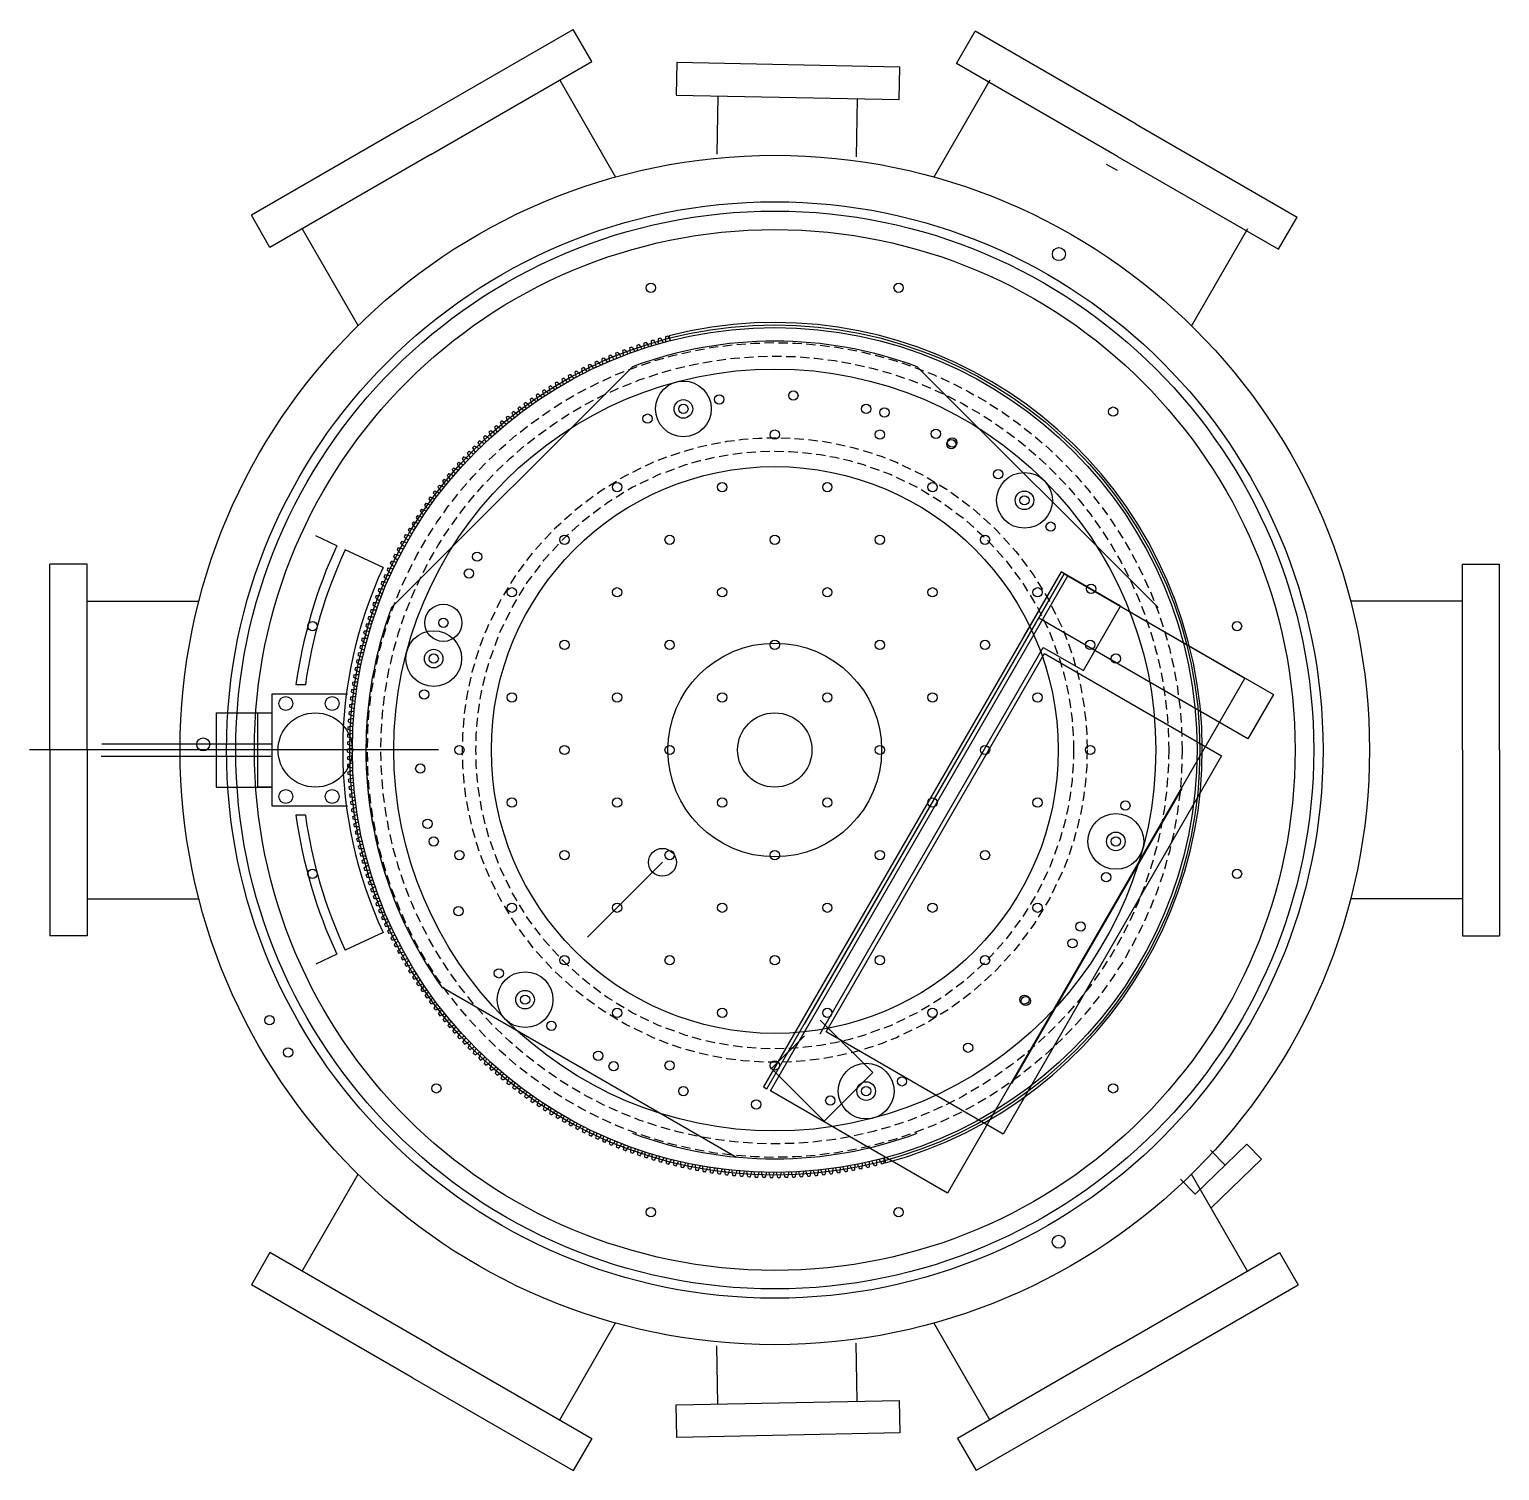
# Model space of a CAD drawing. Header units: inches. Extents: x -116 to 250, y -285 to 80.
# Drawn here: x 151.12 to 190.67, y 8.81 to 47.59 of the extents above; entities that cross this region are included whole.
import ezdxf

# ---------------------------------------------------------------- set-up
doc = ezdxf.new("R2010")
doc.units = ezdxf.units.IN
doc.header["$MEASUREMENT"] = 0
doc.linetypes.add('DASHED2', pattern=[0.375, 0.25, -0.125])
doc.layers.add('trajectories', color=3, linetype='Continuous')

# ---------------------------------------------------------------- blocks, each defined once
blk = doc.blocks.new('*U67')
at = {"color": 4}
blk.add_arc((-7.99, -8.151), 11.5, 45.4038, 45.7334, dxfattribs=at)
for points in [[(0.037, 0.084), (-0.004, 0.061), (-0.044, 0.036), (-0.084, 0.01)], [(0.084, 0.038), (0.061, -0.003), (0.037, -0.044), (0.012, -0.084)]]:
    blk.add_open_spline(points, degree=3, dxfattribs=at)
blk = doc.blocks.new('*U68')
at = {"color": 0, "linetype": 'ByBlock', "lineweight": -2, "transparency": 16777216}
for p, rotation in [((77.3, -96.198), 56.31284916199867), ((77.497, -96.158), 55.30726256982003), ((77.694, -96.122), 54.3016759776414), ((77.891, -96.089), 53.29608938546278), ((78.09, -96.06), 52.29050279328433), ((78.288, -96.035), 51.28491620110571), ((78.487, -96.013), 50.27932960892691), ((78.687, -95.994), 49.27374301674811), ((78.887, -95.979), 48.26815642456929), ((79.087, -95.967), 47.26256983239065), ((79.287, -95.959), 46.2569832402122), ((79.487, -95.954), 45.25139664803376), ((79.687, -95.953), 44.24581005585532), ((79.888, -95.956), 43.24022346367686), ((80.088, -95.961), 42.23463687149859), ((80.288, -95.971), 41.22905027932033), ((80.488, -95.984), 40.2234636871417), ((80.688, -96), 39.21787709496306), ((80.887, -96.02), 38.2122905027848), ((81.086, -96.044), 37.20670391060654), ((81.284, -96.071), 36.20111731842791), ((81.482, -96.101), 35.19553072624909), ((81.68, -96.135), 34.18994413407047), ((81.877, -96.172), 33.18435754189184), ((82.073, -96.213), 32.1787709497134), ((75.949, -96.57), 63.35195530724869), ((76.139, -96.507), 62.34636871507007), ((76.331, -96.447), 61.3407821228916), ((76.523, -96.39), 60.33519553071336), ((76.716, -96.337), 59.32960893853489), ((76.91, -96.287), 58.32402234635626), ((77.105, -96.241), 57.31843575417746), ((82.268, -96.257), 31.17318435753512), ((82.463, -96.305), 30.16759776535685), ((82.656, -96.356), 29.16201117317822), ((82.849, -96.41), 28.15642458099977), ((83.041, -96.468), 27.15083798882151), ((83.232, -96.529), 26.14525139664289), ((83.421, -96.594), 25.13966480446408), ((75.017, -96.936), 68.37988826814237), ((75.201, -96.856), 67.37430167596357), ((75.386, -96.78), 66.36871508378475), ((75.573, -96.706), 65.36312849160593), ((75.76, -96.637), 64.35754189942732), ((83.61, -96.662), 24.1340782122856), ((83.797, -96.733), 23.12849162010716), ((83.983, -96.807), 22.12290502792853), ((84.168, -96.885), 21.11731843574972), ((84.351, -96.966), 20.11173184357129), ((74.121, -97.382), 73.40782122903461), ((74.297, -97.287), 72.40223463685615), ((74.475, -97.194), 71.39664804467787), ((74.654, -97.105), 70.3910614524998), ((74.835, -97.019), 69.38547486032115), ((84.533, -97.05), 19.10614525139301), ((84.713, -97.137), 18.10055865921494), ((84.892, -97.228), 17.09497206703686), ((85.069, -97.321), 16.08938547485838), ((73.434, -97.795), 77.43016759774946), ((73.603, -97.687), 76.42458100557066), ((73.774, -97.582), 75.41899441339186), ((73.946, -97.481), 74.41340782121304), ((85.245, -97.418), 15.08379888267958), ((85.418, -97.517), 14.07821229050075), ((85.59, -97.62), 13.07262569832194), ((85.761, -97.726), 12.06703910614318), ((72.939, -98.135), 80.44692737428481), ((73.102, -98.019), 79.44134078210618), ((73.267, -97.905), 78.43575418992792), ((85.929, -97.835), 11.06145251396437), ((86.095, -97.946), 10.05586592178589), ((86.259, -98.061), 9.05027932960782), ((86.422, -98.178), 8.04469273742973), ((72.462, -98.501), 83.46368715082018), ((72.619, -98.376), 82.45810055864187), ((72.778, -98.254), 81.45251396646343), ((86.582, -98.299), 7.039106145251279), ((86.74, -98.422), 6.033519553072465), ((86.896, -98.547), 5.027932960893711), ((72.006, -98.892), 86.48044692735569), ((72.156, -98.759), 85.47486033517688), ((72.308, -98.629), 84.46927374299825), ((87.05, -98.676), 4.022346368714788), ((87.201, -98.807), 3.016759776536228), ((87.35, -98.941), 2.011173184357352), ((71.57, -99.306), 89.49720670389155), ((71.713, -99.165), 88.49162011171276), ((71.858, -99.027), 87.48603351953413), ((87.497, -99.077), 1.005586592178477), ((71.157, -99.742), 92.51396648042747), ((71.292, -99.594), 91.508379888249), ((71.43, -99.449), 90.50279329607037), ((70.895, -100.045), 94.52513966478506), ((71.025, -99.892), 93.51955307260626), ((70.522, -100.516), 97.54189944132077), ((70.643, -100.357), 96.53631284914194), ((70.768, -100.2), 95.53072625696352), ((70.287, -100.84), 99.55307262567749), ((70.403, -100.677), 98.54748603349903), ((69.956, -101.342), 102.5698324022139), ((70.063, -101.173), 101.5642458100351), ((70.174, -101.006), 100.5586592178563), ((69.751, -101.686), 104.5810055865708), ((69.852, -101.513), 103.5754189943924), ((69.557, -102.037), 106.5921787709282), ((69.653, -101.861), 105.5865921787496), ((69.377, -102.395), 108.6033519552851), ((69.466, -102.215), 107.5977653631067), ((69.129, -102.942), 111.6201117318208), ((69.208, -102.758), 110.6145251396422), ((69.291, -102.576), 109.6089385474638), ((68.98, -103.314), 113.6312849161777), ((69.053, -103.128), 112.6256983239995), ((68.845, -103.691), 115.6424581005344), ((68.911, -103.502), 114.636871508356), ((68.722, -104.073), 117.6536312848919), ((68.782, -103.881), 116.648044692713), ((68.613, -104.458), 119.6648044692495), ((68.666, -104.265), 118.6592178770709), ((68.518, -104.847), 121.6759776536064), ((68.564, -104.652), 120.6703910614278), ((68.437, -105.24), 123.6871508379635), ((68.476, -105.043), 122.681564245785), ((68.369, -105.635), 125.6983240223203), ((68.401, -105.437), 124.6927374301419), ((68.315, -106.032), 127.7094972066773), ((68.34, -105.833), 126.7039106144988), ((68.275, -106.43), 129.7206703910343), ((68.293, -106.231), 128.7150837988559), ((68.249, -106.83), 131.7318435753912), ((68.26, -106.63), 130.7262569832128), ((68.237, -107.23), 133.7430167597764), ((68.242, -107.03), 132.7374301675978), ((68.237, -107.431), 134.748603351955), ((68.24, -107.631), 135.7541899441338), ((68.246, -107.831), 136.7597765363123), ((68.256, -108.031), 137.7653631284909), ((68.269, -108.231), 138.7709497206694), ((68.286, -108.431), 139.7765363128478), ((68.307, -108.63), 140.7821229050263), ((68.331, -108.829), 141.7877094972045), ((68.358, -109.028), 142.7932960893831), ((68.389, -109.225), 143.7988826815618), ((68.423, -109.423), 144.8044692737402), ((68.461, -109.62), 145.8100558659189), ((68.502, -109.816), 146.8156424580975), ((68.547, -110.011), 147.8212290502761), ((68.595, -110.205), 148.8268156424546), ((68.647, -110.399), 149.832402234633), ((68.701, -110.592), 150.8379888268115), ((68.76, -110.783), 151.8435754189901), ((68.821, -110.974), 152.8491620111685), ((68.886, -111.163), 153.8547486033466), ((68.955, -111.352), 154.8603351955249), ((69.026, -111.539), 155.8659217877037), ((69.101, -111.725), 156.8715083798822), ((69.179, -111.909), 157.8770949720606), ((69.26, -112.092), 158.8826815642392), ((69.345, -112.274), 159.8882681564174), ((69.433, -112.454), 160.8938547485958), ((69.523, -112.632), 161.8994413407746), ((69.617, -112.809), 162.9050279329532), ((69.715, -112.985), 163.9106145251315), ((69.815, -113.158), 164.91620111731), ((69.918, -113.33), 165.9217877094884), ((70.024, -113.5), 166.9273743016669), ((70.133, -113.668), 167.9329608938456), ((70.245, -113.834), 168.9385474860243), ((70.36, -113.998), 169.9441340782028), ((70.478, -114.16), 170.9497206703814), ((70.598, -114.32), 171.9553072625602), ((70.722, -114.478), 172.9608938547385), ((70.848, -114.633), 173.9664804469171), ((70.977, -114.787), 174.9720670390959), ((71.108, -114.938), 175.9776536312746), ((71.243, -115.086), 176.9832402234532), ((71.379, -115.233), 177.988826815632), ((71.519, -115.377), 178.9944134078103), ((71.66, -115.518), 180)]:
    blk.add_blockref('*U67', p, dxfattribs=dict(at, rotation=rotation))
blk.add_blockref('*U67', (87.641, -99.216), dxfattribs=at)

msp = doc.modelspace()

# ---------------------------------------------------------------- linework, layer by layer
for p, q in [((161.41816, 45.08646), (165.74829, 47.58646)), ((166.24829, 46.72044), (165.74829, 47.58646)), ((176.05869, 46.66962), (176.55869, 47.53564)), ((180.88882, 45.03564), (176.55869, 47.53564)), ((161.91816, 44.22044), (166.24829, 46.72044)), ((171.53158, 46.63288), (171.53158, 46.63288)), ((180.38882, 44.16962), (176.05869, 46.66962)), ((165.38226, 46.22044), (166.8863, 43.61537)), ((176.95406, 46.22044), (175.45003, 43.61537)), ((169.6397, 45.79501), (169.6089, 44.23282)), ((173.38897, 45.7211), (173.35817, 44.1589)), ((161.41816, 45.08646), (157.08803, 42.58646)), ((180.88882, 45.03564), (185.21895, 42.53564)), ((161.91816, 44.22044), (157.58803, 41.72044)), ((180.38882, 44.16962), (184.71895, 41.66962)), ((157.58803, 41.72044), (157.08803, 42.58646)), ((184.71895, 41.66962), (185.21895, 42.53564)), ((158.45406, 42.22044), (159.95809, 39.61537)), ((183.88226, 42.22044), (182.37823, 39.61537)), ((151.66816, 28.19897), (151.66816, 33.19897)), ((152.66816, 33.19897), (151.66816, 33.19897)), ((152.66816, 28.19897), (152.66816, 33.19897)), ((189.66816, 28.19897), (189.66816, 33.19897)), ((189.66816, 33.19897), (190.66816, 33.19897)), ((190.66816, 28.19897), (190.66816, 33.19897)), ((152.66816, 32.19897), (155.67623, 32.19897)), ((152.66816, 32.19897), (155.67623, 32.19897)), ((189.66816, 32.19897), (186.66009, 32.19897)), ((151.66816, 28.19897), (151.66816, 23.19897)), ((152.66816, 28.19897), (152.66816, 23.19897)), ((189.66816, 28.19897), (189.66816, 23.19897)), ((190.66816, 28.19897), (190.66816, 23.19897)), ((152.66816, 24.19897), (155.67623, 24.19897)), ((152.66816, 24.19897), (155.67623, 24.19897)), ((189.66816, 24.19897), (186.66009, 24.19897)), ((152.66816, 23.19897), (151.66816, 23.19897)), ((189.66816, 23.19897), (190.66816, 23.19897)), ((183.28372, 17.03137), (182.89198, 17.43503)), ((158.45406, 14.1775), (159.95809, 16.78256)), ((158.45406, 14.1775), (159.95809, 16.78256)), ((182.4764, 16.24788), (182.08465, 16.65154)), ((183.88226, 14.1775), (182.37823, 16.78256)), ((157.58803, 14.6775), (157.08803, 13.81147)), ((161.91816, 12.1775), (157.58803, 14.6775)), ((180.41816, 12.1775), (184.74829, 14.6775)), ((184.74829, 14.6775), (185.24829, 13.81147)), ((161.41816, 11.31147), (157.08803, 13.81147)), ((180.91816, 11.31147), (185.24829, 13.81147)), ((165.38226, 10.1775), (166.8863, 12.78256)), ((165.38226, 10.1775), (166.8863, 12.78256)), ((176.95406, 10.1775), (175.45003, 12.78256)), ((161.91816, 12.1775), (166.24829, 9.6775)), ((169.6397, 10.60292), (169.6089, 12.16512)), ((173.38897, 10.67684), (173.35817, 12.23903)), ((180.41816, 12.1775), (176.08803, 9.6775)), ((161.41816, 11.31147), (165.74829, 8.81147)), ((180.91816, 11.31147), (176.58803, 8.81147)), ((166.24829, 9.6775), (165.74829, 8.81147)), ((176.08803, 9.6775), (176.58803, 8.81147))]:
    msp.add_line(p, q)
at = {"color": 7}
for p, q in [((180.08559, 43.95937), (180.38165, 43.80287)), ((157.65508, 28.35645), (153.06053, 28.35645)), ((157.63539, 28.0218), (153.04804, 28.0218))]:
    msp.add_line(p, q, dxfattribs=at)
at = {"color": 4}
for p, q in [((168.35887, 39.20922), (168.325, 39.34197)), ((174.108, 17.22285), (174.14344, 17.09051))]:
    msp.add_line(p, q, dxfattribs=at)
at = {"color": 3}
for p, q in [((167.33746, 38.5104), (160.85672, 32.02966)), ((174.99886, 38.5104), (181.4796, 32.02966)), ((182.1197, 27.16759), (177.53713, 19.23034)), ((162.19953, 21.83), (170.13679, 17.24742))]:
    msp.add_line(p, q, dxfattribs=at)
at = {"color": 50}
msp.add_line((168.14645, 25.17725), (166.12831, 23.15912), dxfattribs=at)
for points in [[(168.51491, 45.81719), (174.51375, 45.69892), (174.531, 46.57375), (168.53216, 46.69202)], [(168.51491, 10.58075), (174.51375, 10.69901), (174.531, 9.82418), (168.53216, 9.70592)]]:
    msp.add_lwpolyline(points, close=True)
for points in [[(178.86899, 32.99049), (170.86899, 19.13409), (170.95559, 19.08409), (178.95559, 32.94049)], [(183.81832, 30.13299), (175.81832, 16.27659), (171.05519, 19.02659), (179.05519, 32.88299)], [(184.58476, 29.69049), (183.89726, 28.49971), (178.26809, 31.74971), (178.95559, 32.94049)], [(183.18884, 28.04269), (177.31384, 17.86689), (172.5507, 20.61689), (178.4257, 30.79269)]]:
    msp.add_lwpolyline(points, close=True, dxfattribs=at)
for points in [[(179.38861, 32.69049), (178.95559, 32.94049), (171.95559, 20.81614)], [(178.38861, 30.95844), (179.47114, 30.33344), (180.47114, 32.06549), (178.86899, 32.99049), (177.86899, 31.25844)], [(172.38861, 20.56614), (178.38861, 30.95844)], [(171.96482, 20.51035), (171.08094, 19.62646), (172.49515, 18.21225), (173.8033, 19.5204), (172.38909, 20.93461)]]:
    msp.add_lwpolyline(points, dxfattribs=at)
msp.add_lwpolyline([(182.4764, 16.24788), (183.86679, 17.59722), (184.25853, 17.19356), (182.90137, 15.87646)])
for centre, radius in [((171.16816, 28.19897), 16), ((171.16816, 28.19897), 14.75), ((171.16816, 28.19897), 14.5), ((171.16816, 28.19897), 14), ((178.81142, 41.5396), 0.175), ((155.79186, 28.35052), 0.175), ((157.57398, 20.92771), 0.125), ((158.07398, 20.06169), 0.125), ((178.80566, 14.97043), 0.175)]:
    msp.add_circle(centre, radius)
at = {"color": 3}
for centre, radius in [((171.16816, 28.19897), 14), ((167.83587, 40.63526), 0.125), ((167.83587, 40.63526), 0.125), ((174.50046, 40.63526), 0.125), ((171.16816, 28.19897), 10.25), ((168.70938, 37.37526), 0.75), ((168.70938, 37.37526), 0.125), ((173.62694, 37.37526), 0.125), ((180.27216, 37.30297), 0.125), ((171.16816, 36.68425), 0.125), ((173.99659, 36.68425), 0.125), ((175.91816, 36.42621), 0.125), ((175.91816, 36.42621), 0.125), ((177.88568, 34.91648), 0.75), ((166.92552, 35.27003), 0.125), ((169.75395, 35.27003), 0.125), ((172.58237, 35.27003), 0.125), ((175.4108, 35.27003), 0.125), ((177.88568, 34.91648), 0.125), ((165.51131, 33.85582), 0.125), ((168.33973, 33.85582), 0.125), ((171.16816, 33.85582), 0.125), ((173.99659, 33.85582), 0.125), ((176.82502, 33.85582), 0.125), ((162.94092, 32.94897), 0.125), ((164.09709, 32.44161), 0.125), ((166.92552, 32.44161), 0.125), ((169.75395, 32.44161), 0.125), ((172.58237, 32.44161), 0.125), ((175.4108, 32.44161), 0.125), ((178.23923, 32.44161), 0.125), ((158.73187, 31.53126), 0.125), ((183.60446, 31.53126), 0.125), ((161.99187, 30.65775), 0.75), ((165.51131, 31.02739), 0.125), ((168.33973, 31.02739), 0.125), ((171.16816, 28.19897), 2.8746), ((171.16816, 31.02739), 0.125), ((173.99659, 31.02739), 0.125), ((176.82502, 31.02739), 0.125), ((179.65344, 31.02739), 0.125), ((161.99187, 30.65775), 0.125), ((164.09709, 29.61318), 0.125), ((166.92552, 29.61318), 0.125), ((169.75395, 29.61318), 0.125), ((172.58237, 29.61318), 0.125), ((175.4108, 29.61318), 0.125), ((178.23923, 29.61318), 0.125), ((171.16816, 28.19897), 1), ((162.68288, 28.19897), 0.125), ((165.51131, 28.19897), 0.125), ((168.33973, 28.19897), 0.125), ((173.99659, 28.19897), 0.125), ((176.82502, 28.19897), 0.125), ((179.65344, 28.19897), 0.125), ((164.09709, 26.78475), 0.125), ((166.92552, 26.78475), 0.125), ((169.75395, 26.78475), 0.125), ((172.58237, 26.78475), 0.125), ((175.4108, 26.78475), 0.125), ((178.23923, 26.78475), 0.125), ((180.34446, 25.74018), 0.75), ((180.34446, 25.74018), 0.125), ((162.68288, 25.37054), 0.125), ((165.51131, 25.37054), 0.125), ((168.33973, 25.37054), 0.125), ((171.16816, 25.37054), 0.125), ((173.99659, 25.37054), 0.125), ((176.82502, 25.37054), 0.125), ((158.73187, 24.86667), 0.125), ((183.60446, 24.86667), 0.125), ((164.09709, 23.95633), 0.125), ((166.92552, 23.95633), 0.125), ((169.75395, 23.95633), 0.125), ((172.58237, 23.95633), 0.125), ((175.4108, 23.95633), 0.125), ((178.23923, 23.95633), 0.125), ((179.3954, 23.44897), 0.125), ((165.51131, 22.54211), 0.125), ((168.33973, 22.54211), 0.125), ((171.16816, 22.54211), 0.125), ((173.99659, 22.54211), 0.125), ((176.82502, 22.54211), 0.125), ((164.45065, 21.48145), 0.75), ((164.45065, 21.48145), 0.125), ((177.88568, 21.48145), 0.125), ((166.92552, 21.1279), 0.125), ((169.75395, 21.1279), 0.125), ((172.58237, 21.1279), 0.125), ((175.4108, 21.1279), 0.125), ((166.41816, 19.97172), 0.125), ((168.33973, 19.71368), 0.125), ((171.16816, 19.71368), 0.125), ((173.62694, 19.02267), 0.75), ((162.06416, 19.09497), 0.125), ((168.70938, 19.02267), 0.125), ((173.62694, 19.02267), 0.125), ((180.27216, 19.09497), 0.125), ((167.83587, 15.76267), 0.125), ((174.50046, 15.76267), 0.125)]:
    msp.add_circle(centre, radius, dxfattribs=at)
at = {"color": 4}
for centre, radius in [((171.16816, 28.19897), 11.43645), ((171.16816, 28.19897), 11.363), ((168.70938, 37.37526), 0.25), ((169.67421, 37.63139), 0.125), ((171.66797, 37.73588), 0.125), ((167.74575, 37.11466), 0.125), ((173.62694, 37.37526), 0.125), ((174.11927, 37.28156), 0.125), ((175.50377, 36.70808), 0.125), ((175.94316, 36.46951), 0.125), ((171.16816, 28.19897), 7.625), ((177.17817, 35.62071), 0.125), ((177.88568, 34.91648), 0.25), ((178.5899, 34.20898), 0.125), ((163.15886, 33.40027), 0.125), ((179.67727, 32.53458), 0.125), ((162.25247, 31.62138), 0.125), ((161.99187, 30.65775), 0.25), ((180.34446, 30.65775), 0.125), ((161.73574, 29.69291), 0.125), ((161.63125, 27.69916), 0.125), ((180.60058, 26.70502), 0.125), ((161.82685, 26.21341), 0.125), ((161.99187, 25.74018), 0.125), ((180.34446, 25.74018), 0.25), ((180.08385, 24.77655), 0.125), ((162.65905, 23.86336), 0.125), ((179.17746, 22.99766), 0.125), ((163.74642, 22.18896), 0.125), ((164.45065, 21.48145), 0.25), ((177.92103, 21.4461), 0.125), ((165.15815, 20.77722), 0.125), ((176.36946, 20.18966), 0.125), ((166.83255, 19.68985), 0.125), ((174.59057, 19.28327), 0.125), ((168.70938, 19.02267), 0.125), ((173.62694, 19.02267), 0.25), ((170.66835, 18.66205), 0.125), ((172.66211, 18.76654), 0.125)]:
    msp.add_circle(centre, radius, dxfattribs=at)
at = {"color": 4, "linetype": 'DASHED2'}
for radius in [10.9601, 10.59791, 8.4021, 8.0399]:
    msp.add_circle((171.16816, 28.19897), radius, dxfattribs=at)
at = {"color": 50}
for centre, radius in [((162.25247, 31.62138), 0.5), ((168.14645, 25.17725), 0.375)]:
    msp.add_circle(centre, radius, dxfattribs=at)
at = {"color": 4}
msp.add_arc((171.16816, 28.19897), 11.5, 284.994124, 104.313719, dxfattribs=at)
at = {"color": 3}
for start, end in [(69.619977, 110.380023), (159.619977, 200.380023), (174.619977, 215.380023), (249.619977, 290.380023)]:
    msp.add_arc((171.16816, 28.19897), 11, start, end, dxfattribs=at)
at = {"layer": 'trajectories'}
for p, q in [((159.38616, 33.693), (158.81972, 33.95714)), ((160.63233, 33.1119), (159.61274, 33.58735)), ((157.63691, 29.69897), (157.63691, 26.69897)), ((159.67564, 29.69897), (157.63691, 29.69897)), ((158.53883, 29.94897), (158.28649, 29.94897)), ((156.13691, 29.19897), (156.13691, 27.19897)), ((156.13691, 29.19897), (157.63691, 29.19897)), ((157.26191, 29.19897), (157.63691, 29.19897)), ((157.26191, 27.19897), (157.26191, 29.19897)), ((162.12377, 28.19897), (151.11523, 28.19897)), ((156.13691, 27.19897), (157.63691, 27.19897)), ((157.63691, 27.19897), (157.26191, 27.19897)), ((157.63691, 26.69897), (159.67564, 26.69897)), ((158.53883, 26.44897), (158.28649, 26.44897)), ((160.63233, 23.28603), (159.61274, 22.81058)), ((159.38616, 22.70493), (158.81972, 22.44079))]:
    msp.add_line(p, q, dxfattribs=at)
for centre, radius in [((158.01191, 29.44897), 0.1875), ((159.26191, 29.44897), 0.1875), ((158.80516, 28.19897), 1), ((158.01191, 26.94897), 0.1875), ((159.26191, 26.94897), 0.1875)]:
    msp.add_circle(centre, radius, dxfattribs=at)
for radius, start, end in [(13, 155, 172.26362), (12.75, 155, 172.11097), (11.625, 155, 205), (13, 187.73638, 205), (12.75, 187.88903, 205)]:
    msp.add_arc((171.16816, 28.19897), radius, start, end, dxfattribs=at)

# ---------------------------------------------------------------- block references
at = {"color": 4, "rotation": 59.08530149141531}
msp.add_blockref('*U68', (38.13274, 15.02507), dxfattribs=at)

doc.saveas('drawing.dxf')
